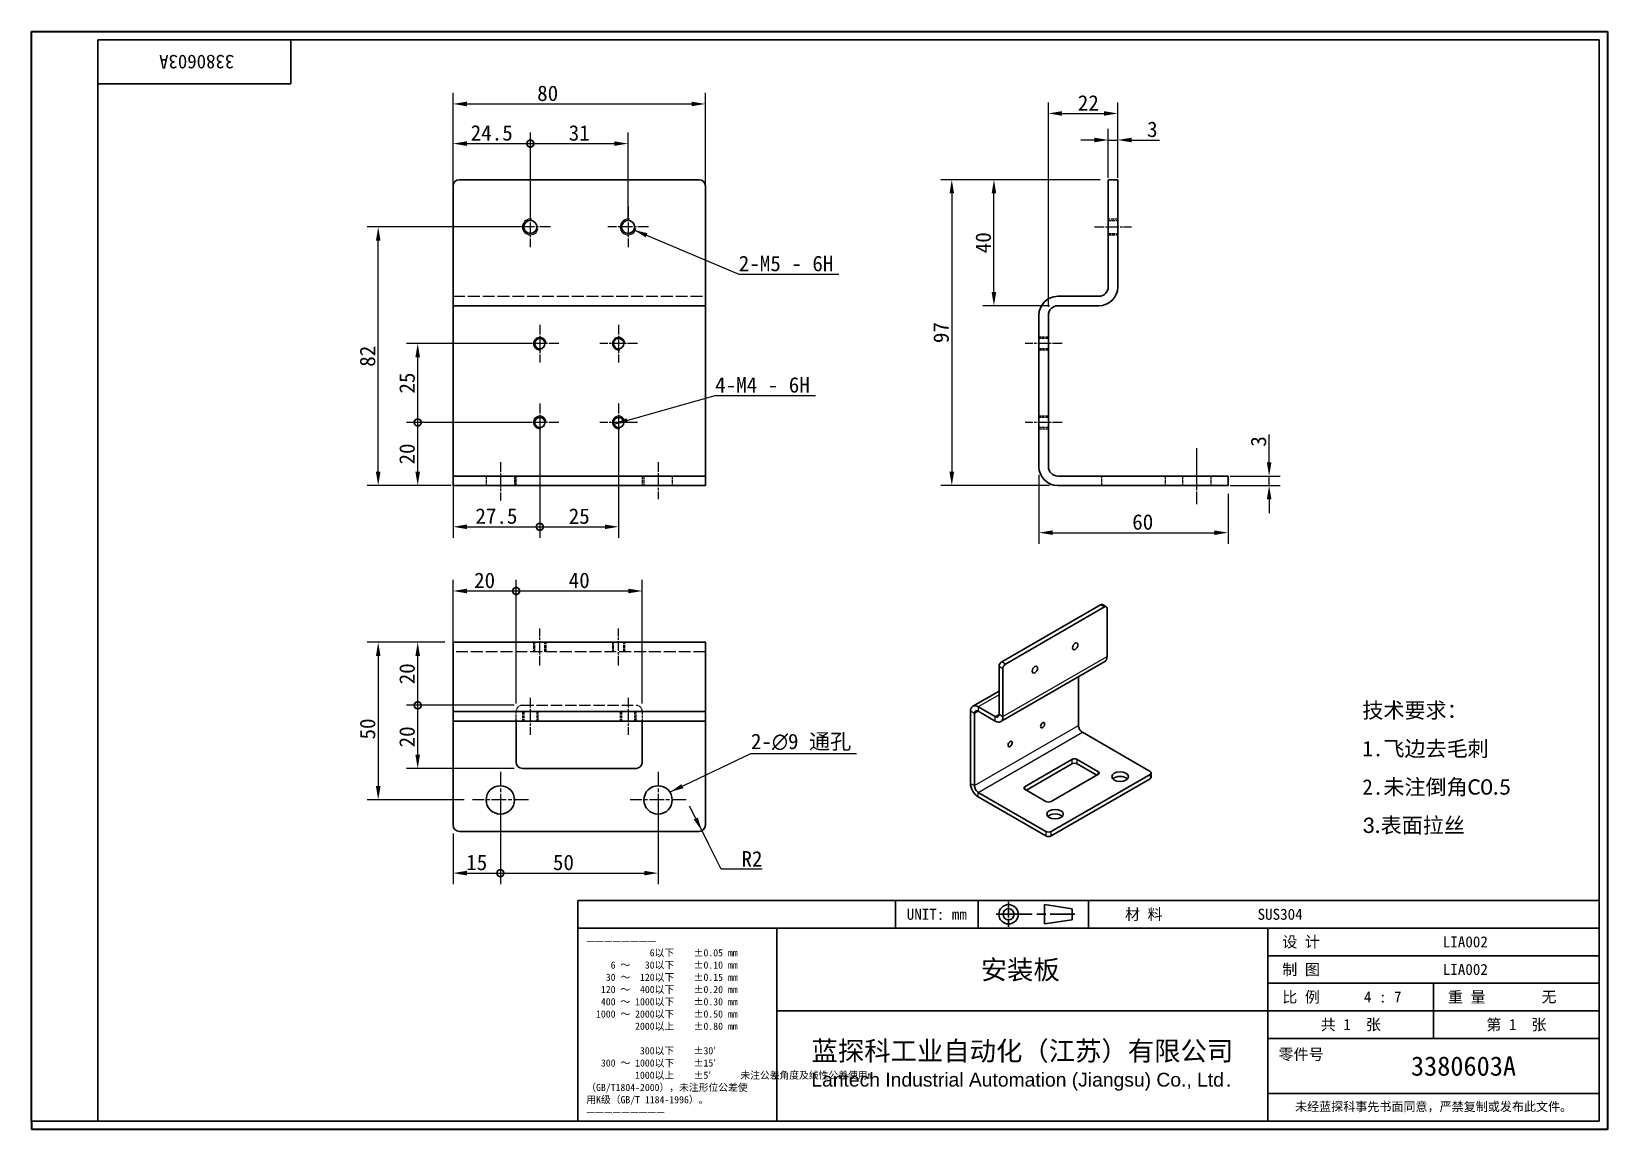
# Model space of a CAD drawing. Header units: millimetres. Extents: x 10 to 510, y 10 to 358.
import ezdxf
from ezdxf.enums import TextEntityAlignment as Align

# ---------------------------------------------------------------- set-up
doc = ezdxf.new("R2010")
doc.units = ezdxf.units.MM
doc.header["$LTSCALE"] = 1.75
doc.linetypes.add('CHAIN', pattern=[0.3543, 0.2362, -0.0295, 0.0591, -0.0295])
doc.linetypes.add('DASHED', pattern=[0.2067, 0.1654, -0.0413])
for name, color, linetype, lineweight in [('1', 7, 'Continuous', 18), ('可见 (ISO)', 7, 'Continuous', 25), ('可见窄的 (ISO)', 7, 'Continuous', 18), ('图框 (ISO)', 7, 'Continuous', 35), ('标题 (ISO)', 7, 'Continuous', 25)]:
    doc.layers.add(name, color=color, linetype=linetype, lineweight=lineweight)
for name, color, linetype, lineweight, true_color in [('中心标记 (ISO)', 1, 'CHAIN', 18, 0xc2ff0000), ('中心线 (ISO)', 1, 'CHAIN', 18, 0xc2ff0000), ('尺寸 (ISO)', 7, 'Continuous', 18, 0xc2008000), ('符号 (ISO)', 7, 'Continuous', 18, 0xc2008000), ('隐藏 (ISO)', 5, 'DASHED', 18, 0xc20000ff)]:
    doc.layers.add(name, color=color, linetype=linetype, lineweight=lineweight, true_color=true_color)
doc.styles.add('文本样式164', font='SimSun.ttf')
doc.styles.add('文本样式165', font='SimSun.ttf')
doc.styles.add('文本样式74', font='SimSun.ttf')
doc.styles.add('最新国标', font='simfang.ttf')
doc.styles.add('注释文本 (ISO)', font='simfang.ttf')
doc.dimstyles.new('默认 (GB)', dxfattribs={"dimscale": 1.75, "dimtxt": 2.8, "dimasz": 2.5, "dimexe": 2, "dimexo": 1.5, "dimgap": 0.5, "dimtad": 1, "dimtoh": 1, "dimdsep": 46, "dimtxsty": '最新国标', "dimcen": 0.09, "dimdle": 10, "dimaunit": 1, "dimadec": 3, "dimazin": 2, "dimtfac": 0.535714, "dimtdec": 3, "dimtmove": 0, "dimatfit": 3, "dimfxl": 1, "dimtolj": 1, "dimlwd": -1, "dimlwe": -1, "dimarcsym": 0})
doc.dimstyles.new('默认 (GB)$7', dxfattribs={"dimscale": 1.75, "dimtxt": 2.8, "dimasz": 2.5, "dimexe": 2, "dimexo": 1.5, "dimgap": 0.5, "dimtad": 1, "dimtoh": 1, "dimdsep": 46, "dimtxsty": '最新国标', "dimcen": 0.09, "dimdle": 10, "dimaunit": 1, "dimadec": 3, "dimazin": 2, "dimtfac": 0.535714, "dimtdec": 3, "dimtmove": 0, "dimatfit": 3, "dimfxl": 1, "dimtolj": 1, "dimlwd": -1, "dimlwe": -1, "dimarcsym": 0})

msp = doc.modelspace()

# ---------------------------------------------------------------- texts
at = {"layer": '符号 (ISO)', "char_height": 4.9}
for s, insert, width, attachment_point, line_spacing_factor, style in [('2-M5 - 6H', (234.7134, 281.7708), 33.340632, 7, 0.49, '最新国标'), ('4-M4 - 6H', (227.2317, 243.2737), 33.340632, 7, 0.49, '最新国标'), ('\\fFangSong|b0|i0;{\\H4.9000;技术要求：\\P}\\fFangSong|b0|i0;{\\H4.9000;1.飞边去毛刺\\P}\\fFangSong|b0|i0;{\\H4.9000;2.未注倒角}\\fCalibri|b0|i0;{\\H4.9000;C0.5\\P}\\fCalibri|b0|i0;{\\H4.9000;3.}\\fFangSong|b0|i0;{\\H4.9000;表面拉丝}', (432.4048, 124.071), 50.568598, 4, 1.488394, '注释文本 (ISO)'), ('2-\\fAIGDT|b0|i0;{\\H4.9000;n}\\fFangSong|b0|i0;{\\H4.9000;9 通孔}', (238.5834, 129.7252), 35.182245, 7, 0.49, '最新国标')]:
    msp.add_mtext(s, dxfattribs=dict(at, insert=insert, width=width, attachment_point=attachment_point, line_spacing_factor=line_spacing_factor, style=style))

# ---------------------------------------------------------------- blocks, each defined once
blk = doc.blocks.new('图框 最新国标')
at = {"layer": '图框 (ISO)'}
for p, q in [((6, 7), (6, 204.5)), ((6, 204.5), (291.5, 204.5)), ((291.5, 204.5), (291.5, 5.5)), ((6, 7), (6, 5.5)), ((6, 7), (6, 5.5)), ((291.5, 5.5), (6, 5.5))]:
    blk.add_line(p, q, dxfattribs=at)
at = {"layer": '图框 (ISO)', "color": 7, "linetype": 'Continuous', "lineweight": 25}
for p, q in [((18, 203), (290, 203)), ((18, 7), (18, 203)), ((18, 203), (290, 203)), ((53, 203), (53, 195)), ((290, 203), (290, 7)), ((290, 203), (290, 7)), ((53, 195), (18, 195)), ((290, 7), (6, 7)), ((290, 7), (18, 7))]:
    blk.add_line(p, q, dxfattribs=at)
at = {"layer": '图框 (ISO)', "style": '文本样式74'}
blk.add_attdef('零件代号_001', (42.72, 200.25), '', height=2.5, rotation=180, dxfattribs=at)
blk = doc.blocks.new('标题栏 最新国标')
at = {"layer": '标题 (ISO)'}
for p, q in [((381.98, -183.84), (196.98, -183.84)), ((196.98, -183.84), (196.98, -223.84)), ((254.48, -183.84), (254.48, -188.84)), ((269.48, -183.84), (269.48, -188.84)), ((281.48, -188.09), (281.48, -184.59)), ((281.48, -184.59), (286.48, -185.34)), ((286.48, -185.34), (286.48, -187.34)), ((289.48, -183.84), (289.48, -188.84)), ((381.98, -223.84), (381.98, -183.84)), ((383.48, -183.84), (383.48, -225.34)), ((286.48, -187.34), (281.48, -188.09)), ((196.98, -188.84), (381.98, -188.84)), ((232.98, -188.84), (232.98, -223.84)), ((321.98, -188.84), (321.98, -223.84)), ((321.98, -193.84), (381.98, -193.84)), ((321.98, -198.84), (381.98, -198.84)), ((351.98, -198.84), (351.98, -208.84)), ((321.98, -203.84), (232.98, -203.84)), ((321.98, -203.84), (381.98, -203.84)), ((321.98, -208.84), (381.98, -208.84)), ((321.98, -218.84), (381.98, -218.84)), ((196.98, -223.84), (381.98, -223.84)), ((383.48, -225.34), (196.98, -225.34))]:
    blk.add_line(p, q, dxfattribs=at)
at = {"layer": '标题 (ISO)', "linetype": 'CHAIN', "ltscale": 5.000333}
blk.add_line((274.98, -184.09), (274.98, -188.59), dxfattribs=at)
at = {"layer": '标题 (ISO)', "linetype": 'CHAIN', "ltscale": 15.834605}
blk.add_line((272.73, -186.34), (286.98, -186.34), dxfattribs=at)
at = {"layer": '标题 (ISO)'}
for radius in [1.75, 1]:
    blk.add_circle((274.98, -186.34), radius, dxfattribs=at)
at = {"layer": '1', "style": '文本样式164'}
for s, p in [('UNIT: mm', (261.98, -186.34)), ('材 料', (299.48, -186.34)), ('设 计', (327.98, -191.34)), ('制 图', (327.98, -196.34)), ('比 例', (327.98, -201.34)), ('重 量', (357.98, -201.34)), ('共 1  张', (336.98, -206.34)), ('第 1  张', (366.98, -206.34))]:
    blk.add_text(s, height=2, dxfattribs=at).set_placement(p, align=Align.MIDDLE_CENTER)
at = {"layer": '标题 (ISO)', "style": '注释文本 (ISO)'}
for s, insert, char_height, attachment_point, line_spacing_factor in [('————————\\P}\\fSimSun|b0|i0;{\\H1.3000;             6以下    ±0.05 mm\\P}\\fSimSun|b0|i0;{\\H1.3000;     6 ～   30以下    ±0.10 mm\\P}\\fSimSun|b0|i0;{\\H1.3000;    30 ～  120以下    ±0.15 mm\\P}\\fSimSun|b0|i0;{\\H1.3000;   120 ～  400以下    ±0.20 mm\\P}\\fSimSun|b0|i0;{\\H1.3000;   400 ～ 1000以下    ±0.30 mm\\P}\\fSimSun|b0|i0;{\\H1.3000;  1000 ～ 2000以下    ±0.50 mm\\P}\\fSimSun|b0|i0;{\\H1.3000;          2000以上    ±0.80 mm\\P}\\fSimSun|b0|i0;{\\H1.3000;\\P}\\fSimSun|b0|i0;{\\H1.3000;           300以下    ±30′\\P}\\fSimSun|b0|i0;{\\H1.3000;   300 ～ 1000以下    ±15′\\P}\\fSimSun|b0|i0;{\\H1.3000;          1000以上    ±5′}\\fSimSun|b0|i0;{\\H1.3000;      未注公差角度及线性公差使用m\\P}\\fSimSun|b0|i0;{\\H1.3000;（GB/T1804-2000），未注形位公差使\\P}\\fSimSun|b0|i0;{\\H1.3000;用K级（GB/T 1184-1996）。\\P}\\fSimSun|b0|i0;{\\H1.3000;—————————', (198.48, -206.63), 1.3, 4, 1.023913), ('{\\fMicrosoft YaHei|b0|i0|c134|p34;\\H1.75x;蓝探科工业自动化（江苏）有限公司\\P\\fArial|b0|i0|c0|p34;\\H0.71429x;Lantech Industrial Automation (Jiangsu) Co., Ltd\\fFangSong|b0|i0|c134|p49;.\\H1.15195x; }', (277.48, -213.84), 2, 5, 0.978695)]:
    blk.add_mtext(s, dxfattribs=dict(at, insert=insert, char_height=char_height, attachment_point=attachment_point, line_spacing_factor=line_spacing_factor))
at = {"layer": '标题 (ISO)', "attachment_point": 5, "style": '注释文本 (ISO)'}
for s, insert, char_height in [('\\fFangSong|b0|i0;零件号', (327.98, -211.84), 2), ('\\fSimSun|b0|i0;{\\H1.6000;未经蓝探科事先书面同意，严禁复制或发布此文件。}', (351.98, -221.34), 1.6)]:
    blk.add_mtext(s, dxfattribs=dict(at, insert=insert, char_height=char_height))
at = {"layer": '标题 (ISO)'}
for tag, p, height, style in [('材料_001', (320.09, -187.33), 2, '注释文本 (ISO)'), ('设计人_001', (353.65, -192.33), 2, '注释文本 (ISO)'), ('库存编号_001', (269.94, -198.13), 3.5, '文本样式165'), ('设计人_001', (353.65, -197.33), 2, '注释文本 (ISO)'), ('视图比例_001', (339.37, -202.33), 2, '注释文本 (ISO)'), ('质量\\P3;_001', (371.53, -202.3), 2, '注释文本 (ISO)'), ('零件代号_001', (347.87, -215.59), 3.5, '文本样式165')]:
    blk.add_attdef(tag, p, '', height=height, dxfattribs=dict(at, style=style))
blk = doc.blocks.new('_DotSmall')
at = {"color": 0, "linetype": 'ByBlock', "const_width": 0.5}
blk.add_lwpolyline([(-0.0625, 0, 1), (0.0625, 0, 1)], format="xyb", close=True, dxfattribs=at)
blk = doc.blocks.new('*D5')
at = {"layer": 'Defpoints', "color": 0}
for p in [(132.93, 233.88), (171.64, 233.88), (146.14, 213.88)]:
    blk.add_point(p, dxfattribs=at)
at = {"layer": '尺寸 (ISO)', "color": 116, "true_color": 0x000000}
for p, q in [((169.01, 233.88), (129.43, 233.88)), ((132.93, 218.25), (132.93, 233.88)), ((143.51, 213.88), (129.43, 213.88))]:
    blk.add_line(p, q, dxfattribs=at)
blk.add_solid([(132.2, 218.25), (133.66, 218.25), (132.93, 213.88)], dxfattribs=at)
at = {"layer": '尺寸 (ISO)', "color": 116, "true_color": 0x000000, "xscale": 4.375, "yscale": 4.375, "zscale": 4.375, "rotation": 90}
blk.add_blockref('_DotSmall', (132.93, 233.88), dxfattribs=at)
at = {"layer": '尺寸 (ISO)', "insert": (129.58, 223.88), "char_height": 4.9, "attachment_point": 5, "rotation": 90, "style": '最新国标'}
blk.add_mtext('\\A1;20', dxfattribs=at)
blk = doc.blocks.new('*D7')
at = {"layer": 'Defpoints', "color": 0}
for p in [(132.93, 258.88), (171.64, 258.88), (171.64, 233.88)]:
    blk.add_point(p, dxfattribs=at)
at = {"layer": '尺寸 (ISO)', "color": 116, "true_color": 0x000000}
for p, q in [((169.01, 258.88), (129.43, 258.88)), ((132.93, 233.88), (132.93, 254.5)), ((169.01, 233.88), (129.43, 233.88))]:
    blk.add_line(p, q, dxfattribs=at)
blk.add_solid([(132.2, 254.5), (133.66, 254.5), (132.93, 258.88)], dxfattribs=at)
at = {"layer": '尺寸 (ISO)', "color": 116, "true_color": 0x000000, "xscale": 4.375, "yscale": 4.375, "zscale": 4.375, "rotation": 270}
blk.add_blockref('_DotSmall', (132.93, 233.88), dxfattribs=at)
at = {"layer": '尺寸 (ISO)', "insert": (129.58, 246.38), "char_height": 4.9, "attachment_point": 5, "rotation": 90, "style": '最新国标'}
blk.add_mtext('\\A1;25', dxfattribs=at)
blk = doc.blocks.new('*D8')
at = {"layer": 'Defpoints', "color": 0}
for p in [(171.64, 233.88), (144.14, 219.88), (171.64, 200.78)]:
    blk.add_point(p, dxfattribs=at)
at = {"layer": '尺寸 (ISO)', "color": 116, "true_color": 0x000000}
for p, q in [((171.64, 231.25), (171.64, 197.28)), ((144.14, 217.25), (144.14, 197.28)), ((148.51, 200.78), (171.64, 200.78))]:
    blk.add_line(p, q, dxfattribs=at)
blk.add_solid([(148.51, 201.51), (148.51, 200.05), (144.14, 200.78)], dxfattribs=at)
at = {"layer": '尺寸 (ISO)', "color": 116, "true_color": 0x000000, "xscale": 4.375, "yscale": 4.375, "zscale": 4.375}
blk.add_blockref('_DotSmall', (171.64, 200.78), dxfattribs=at)
at = {"layer": '尺寸 (ISO)', "insert": (157.89, 204.15), "char_height": 4.9, "attachment_point": 5, "style": '最新国标'}
blk.add_mtext('\\A1;27.5', dxfattribs=at)
blk = doc.blocks.new('*D9')
at = {"layer": 'Defpoints', "color": 0}
for p in [(171.64, 233.88), (196.64, 233.88), (196.64, 200.78)]:
    blk.add_point(p, dxfattribs=at)
at = {"layer": '尺寸 (ISO)', "color": 116, "true_color": 0x000000}
for p, q in [((171.64, 231.25), (171.64, 197.28)), ((196.64, 231.25), (196.64, 197.28)), ((171.64, 200.78), (192.26, 200.78))]:
    blk.add_line(p, q, dxfattribs=at)
blk.add_solid([(192.26, 201.51), (192.26, 200.05), (196.64, 200.78)], dxfattribs=at)
at = {"layer": '尺寸 (ISO)', "color": 116, "true_color": 0x000000, "xscale": 4.375, "yscale": 4.375, "zscale": 4.375, "rotation": 180}
blk.add_blockref('_DotSmall', (171.64, 200.78), dxfattribs=at)
at = {"layer": '尺寸 (ISO)', "insert": (184.14, 204.13), "char_height": 4.9, "attachment_point": 5, "style": '最新国标'}
blk.add_mtext('\\A1;25', dxfattribs=at)
blk = doc.blocks.new('*D10')
at = {"layer": 'Defpoints', "color": 0}
for p in [(168.64, 322.32), (144.14, 308.88), (168.64, 295.88)]:
    blk.add_point(p, dxfattribs=at)
at = {"layer": '尺寸 (ISO)', "color": 116, "true_color": 0x000000}
for p, q in [((144.14, 311.5), (144.14, 325.82)), ((168.64, 298.5), (168.64, 325.82)), ((148.51, 322.32), (168.64, 322.32))]:
    blk.add_line(p, q, dxfattribs=at)
blk.add_solid([(148.51, 323.05), (148.51, 321.59), (144.14, 322.32)], dxfattribs=at)
at = {"layer": '尺寸 (ISO)', "color": 116, "true_color": 0x000000, "xscale": 4.375, "yscale": 4.375, "zscale": 4.375}
blk.add_blockref('_DotSmall', (168.64, 322.32), dxfattribs=at)
at = {"layer": '尺寸 (ISO)', "insert": (156.39, 325.69), "char_height": 4.9, "attachment_point": 5, "style": '最新国标'}
blk.add_mtext('\\A1;24.5', dxfattribs=at)
blk = doc.blocks.new('*D11')
at = {"layer": 'Defpoints', "color": 0}
for p in [(199.64, 322.32), (168.64, 295.88), (199.64, 295.88)]:
    blk.add_point(p, dxfattribs=at)
at = {"layer": '尺寸 (ISO)', "color": 116, "true_color": 0x000000}
for p, q in [((168.64, 298.5), (168.64, 325.82)), ((199.64, 298.5), (199.64, 325.82)), ((168.64, 322.32), (195.26, 322.32))]:
    blk.add_line(p, q, dxfattribs=at)
blk.add_solid([(195.26, 323.05), (195.26, 321.59), (199.64, 322.32)], dxfattribs=at)
at = {"layer": '尺寸 (ISO)', "color": 116, "true_color": 0x000000, "xscale": 4.375, "yscale": 4.375, "zscale": 4.375, "rotation": 180}
blk.add_blockref('_DotSmall', (168.64, 322.32), dxfattribs=at)
at = {"layer": '尺寸 (ISO)', "insert": (184.14, 325.67), "char_height": 4.9, "attachment_point": 5, "style": '最新国标'}
blk.add_mtext('\\A1;31', dxfattribs=at)
blk = doc.blocks.new('*D12')
at = {"layer": 'Defpoints', "color": 0}
for p in [(120.41, 295.88), (168.64, 295.88), (146.14, 213.88)]:
    blk.add_point(p, dxfattribs=at)
at = {"layer": '尺寸 (ISO)', "color": 116, "true_color": 0x000000}
for p, q in [((166.01, 295.88), (116.91, 295.88)), ((120.41, 218.25), (120.41, 291.5)), ((143.51, 213.88), (116.91, 213.88))]:
    blk.add_line(p, q, dxfattribs=at)
for points in [[(119.68, 291.5), (121.14, 291.5), (120.41, 295.88)], [(119.68, 218.25), (121.14, 218.25), (120.41, 213.88)]]:
    blk.add_solid(points, dxfattribs=at)
at = {"layer": '尺寸 (ISO)', "insert": (117.06, 254.88), "char_height": 4.9, "attachment_point": 5, "rotation": 90, "style": '最新国标'}
blk.add_mtext('\\A1;82', dxfattribs=at)
blk = doc.blocks.new('*D13')
at = {"layer": 'Defpoints', "color": 0}
for p in [(315.61, 310.88), (351.86, 310.88), (335.86, 270.88)]:
    blk.add_point(p, dxfattribs=at)
at = {"layer": '尺寸 (ISO)', "color": 116, "true_color": 0x000000}
for p, q in [((349.24, 310.88), (312.11, 310.88)), ((315.61, 275.25), (315.61, 306.5)), ((333.24, 270.88), (312.11, 270.88))]:
    blk.add_line(p, q, dxfattribs=at)
for points in [[(314.88, 306.5), (316.34, 306.5), (315.61, 310.88)], [(314.88, 275.25), (316.34, 275.25), (315.61, 270.88)]]:
    blk.add_solid(points, dxfattribs=at)
at = {"layer": '尺寸 (ISO)', "insert": (312.25, 290.88), "char_height": 4.9, "attachment_point": 5, "rotation": 90, "style": '最新国标'}
blk.add_mtext('\\A1;40', dxfattribs=at)
blk = doc.blocks.new('*D14')
at = {"layer": 'Defpoints', "color": 0}
for p in [(354.86, 331.89), (354.86, 308.88), (332.86, 267.88)]:
    blk.add_point(p, dxfattribs=at)
at = {"layer": '尺寸 (ISO)', "color": 116, "true_color": 0x000000}
for p, q in [((332.86, 270.5), (332.86, 335.39)), ((354.86, 311.5), (354.86, 335.39)), ((337.24, 331.89), (350.49, 331.89))]:
    blk.add_line(p, q, dxfattribs=at)
for points in [[(337.24, 332.62), (337.24, 331.16), (332.86, 331.89)], [(350.49, 332.62), (350.49, 331.16), (354.86, 331.89)]]:
    blk.add_solid(points, dxfattribs=at)
at = {"layer": '尺寸 (ISO)', "insert": (345.54, 335.22), "char_height": 4.9, "attachment_point": 5, "style": '最新国标'}
blk.add_mtext('\\A1;22', dxfattribs=at)
blk = doc.blocks.new('*D15')
at = {"layer": 'Defpoints', "color": 0}
for p in [(354.86, 323.46), (351.86, 308.88), (354.86, 308.88)]:
    blk.add_point(p, dxfattribs=at)
at = {"layer": '尺寸 (ISO)', "color": 116, "true_color": 0x000000}
for p, q in [((351.86, 311.5), (351.86, 326.96)), ((354.86, 311.5), (354.86, 326.96)), ((347.49, 323.46), (343.11, 323.46)), ((351.86, 323.46), (354.86, 323.46)), ((359.24, 323.46), (368.08, 323.46))]:
    blk.add_line(p, q, dxfattribs=at)
for points in [[(347.49, 324.19), (347.49, 322.73), (351.86, 323.46)], [(359.24, 324.19), (359.24, 322.73), (354.86, 323.46)]]:
    blk.add_solid(points, dxfattribs=at)
at = {"layer": '尺寸 (ISO)', "insert": (365.84, 326.82), "char_height": 4.9, "attachment_point": 5, "style": '最新国标'}
blk.add_mtext('\\A1;3', dxfattribs=at)
blk = doc.blocks.new('*D16')
at = {"layer": 'Defpoints', "color": 0}
for p in [(351.86, 310.88), (302.25, 213.88), (335.86, 213.88)]:
    blk.add_point(p, dxfattribs=at)
at = {"layer": '尺寸 (ISO)', "color": 116, "true_color": 0x000000}
for p, q in [((349.24, 310.88), (298.75, 310.88)), ((302.25, 306.5), (302.25, 218.25)), ((333.24, 213.88), (298.75, 213.88))]:
    blk.add_line(p, q, dxfattribs=at)
for points in [[(301.52, 306.5), (302.98, 306.5), (302.25, 310.88)], [(301.52, 218.25), (302.98, 218.25), (302.25, 213.88)]]:
    blk.add_solid(points, dxfattribs=at)
at = {"layer": '尺寸 (ISO)', "insert": (298.9, 262.38), "char_height": 4.9, "attachment_point": 5, "rotation": 90, "style": '最新国标'}
blk.add_mtext('\\A1;97', dxfattribs=at)
blk = doc.blocks.new('*D17')
at = {"layer": 'Defpoints', "color": 0}
for p in [(329.86, 219.88), (389.86, 213.88), (389.86, 198.92)]:
    blk.add_point(p, dxfattribs=at)
at = {"layer": '尺寸 (ISO)', "color": 116, "true_color": 0x000000}
for p, q in [((329.86, 217.25), (329.86, 195.42)), ((389.86, 211.25), (389.86, 195.42)), ((334.24, 198.92), (385.49, 198.92))]:
    blk.add_line(p, q, dxfattribs=at)
for points in [[(334.24, 199.65), (334.24, 198.19), (329.86, 198.92)], [(385.49, 199.65), (385.49, 198.19), (389.86, 198.92)]]:
    blk.add_solid(points, dxfattribs=at)
at = {"layer": '尺寸 (ISO)', "insert": (362.79, 202.28), "char_height": 4.9, "attachment_point": 5, "style": '最新国标'}
blk.add_mtext('\\A1;60', dxfattribs=at)
blk = doc.blocks.new('*D18')
at = {"layer": 'Defpoints', "color": 0}
for p in [(387.86, 216.88), (387.86, 213.88), (402.86, 213.88)]:
    blk.add_point(p, dxfattribs=at)
at = {"layer": '尺寸 (ISO)', "color": 116, "true_color": 0x000000}
for p, q in [((402.86, 221.25), (402.86, 230.1)), ((390.49, 216.88), (406.36, 216.88)), ((402.86, 213.88), (402.86, 216.88)), ((390.49, 213.88), (406.36, 213.88)), ((402.86, 209.5), (402.86, 205.13))]:
    blk.add_line(p, q, dxfattribs=at)
for points in [[(402.13, 221.25), (403.59, 221.25), (402.86, 216.88)], [(402.13, 209.5), (403.59, 209.5), (402.86, 213.88)]]:
    blk.add_solid(points, dxfattribs=at)
at = {"layer": '尺寸 (ISO)', "insert": (399.51, 227.86), "char_height": 4.9, "attachment_point": 5, "rotation": 90, "style": '最新国标'}
blk.add_mtext('\\A1;3', dxfattribs=at)
blk = doc.blocks.new('*D19')
at = {"layer": 'Defpoints', "color": 0}
for p in [(159.14, 114.16), (144.14, 106.16), (159.14, 90.94)]:
    blk.add_point(p, dxfattribs=at)
at = {"layer": '尺寸 (ISO)', "color": 116, "true_color": 0x000000}
for p, q in [((159.14, 111.53), (159.14, 87.44)), ((144.14, 103.53), (144.14, 87.44)), ((148.51, 90.94), (159.14, 90.94))]:
    blk.add_line(p, q, dxfattribs=at)
blk.add_solid([(148.51, 91.67), (148.51, 90.21), (144.14, 90.94)], dxfattribs=at)
at = {"layer": '尺寸 (ISO)', "color": 116, "true_color": 0x000000, "xscale": 4.375, "yscale": 4.375, "zscale": 4.375}
blk.add_blockref('_DotSmall', (159.14, 90.94), dxfattribs=at)
at = {"layer": '尺寸 (ISO)', "insert": (151.64, 94.3), "char_height": 4.9, "attachment_point": 5, "style": '最新国标'}
blk.add_mtext('\\A1;15', dxfattribs=at)
blk = doc.blocks.new('*D20')
at = {"layer": 'Defpoints', "color": 0}
for p in [(159.14, 114.16), (209.14, 114.16), (209.14, 90.94)]:
    blk.add_point(p, dxfattribs=at)
at = {"layer": '尺寸 (ISO)', "color": 116, "true_color": 0x000000}
for p, q in [((159.14, 111.53), (159.14, 87.44)), ((209.14, 111.53), (209.14, 87.44)), ((159.14, 90.94), (204.76, 90.94))]:
    blk.add_line(p, q, dxfattribs=at)
blk.add_solid([(204.76, 91.67), (204.76, 90.21), (209.14, 90.94)], dxfattribs=at)
at = {"layer": '尺寸 (ISO)', "color": 116, "true_color": 0x000000, "xscale": 4.375, "yscale": 4.375, "zscale": 4.375, "rotation": 180}
blk.add_blockref('_DotSmall', (159.14, 90.94), dxfattribs=at)
at = {"layer": '尺寸 (ISO)', "insert": (179.14, 94.3), "char_height": 4.9, "attachment_point": 5, "style": '最新国标'}
blk.add_mtext('\\A1;50', dxfattribs=at)
blk = doc.blocks.new('*D21')
at = {"layer": 'Defpoints', "color": 0}
for p in [(164.14, 180.42), (144.14, 158.16), (164.14, 142.16)]:
    blk.add_point(p, dxfattribs=at)
at = {"layer": '尺寸 (ISO)', "color": 116, "true_color": 0x000000}
for p, q in [((144.14, 160.78), (144.14, 183.92)), ((148.51, 180.42), (164.14, 180.42)), ((164.14, 144.78), (164.14, 183.92))]:
    blk.add_line(p, q, dxfattribs=at)
blk.add_solid([(148.51, 181.15), (148.51, 179.69), (144.14, 180.42)], dxfattribs=at)
at = {"layer": '尺寸 (ISO)', "color": 116, "true_color": 0x000000, "xscale": 4.375, "yscale": 4.375, "zscale": 4.375}
blk.add_blockref('_DotSmall', (164.14, 180.42), dxfattribs=at)
at = {"layer": '尺寸 (ISO)', "insert": (154.14, 183.77), "char_height": 4.9, "attachment_point": 5, "style": '最新国标'}
blk.add_mtext('\\A1;20', dxfattribs=at)
blk = doc.blocks.new('*D22')
at = {"layer": 'Defpoints', "color": 0}
for p in [(204.14, 180.42), (164.14, 142.16), (204.14, 142.16)]:
    blk.add_point(p, dxfattribs=at)
at = {"layer": '尺寸 (ISO)', "color": 116, "true_color": 0x000000}
for p, q in [((164.14, 144.78), (164.14, 183.92)), ((164.14, 180.42), (199.76, 180.42)), ((204.14, 144.78), (204.14, 183.92))]:
    blk.add_line(p, q, dxfattribs=at)
blk.add_solid([(199.76, 181.15), (199.76, 179.69), (204.14, 180.42)], dxfattribs=at)
at = {"layer": '尺寸 (ISO)', "color": 116, "true_color": 0x000000, "xscale": 4.375, "yscale": 4.375, "zscale": 4.375, "rotation": 180}
blk.add_blockref('_DotSmall', (164.14, 180.42), dxfattribs=at)
at = {"layer": '尺寸 (ISO)', "insert": (184.14, 183.77), "char_height": 4.9, "attachment_point": 5, "style": '最新国标'}
blk.add_mtext('\\A1;40', dxfattribs=at)
blk = doc.blocks.new('*D23')
at = {"layer": 'Defpoints', "color": 0}
for p in [(132.93, 144.16), (166.14, 144.16), (166.14, 124.16)]:
    blk.add_point(p, dxfattribs=at)
at = {"layer": '尺寸 (ISO)', "color": 116, "true_color": 0x000000}
for p, q in [((163.51, 144.16), (129.43, 144.16)), ((132.93, 128.53), (132.93, 144.16)), ((163.51, 124.16), (129.43, 124.16))]:
    blk.add_line(p, q, dxfattribs=at)
blk.add_solid([(132.2, 128.53), (133.66, 128.53), (132.93, 124.16)], dxfattribs=at)
at = {"layer": '尺寸 (ISO)', "color": 116, "true_color": 0x000000, "xscale": 4.375, "yscale": 4.375, "zscale": 4.375, "rotation": 90}
blk.add_blockref('_DotSmall', (132.93, 144.16), dxfattribs=at)
at = {"layer": '尺寸 (ISO)', "insert": (129.58, 134.16), "char_height": 4.9, "attachment_point": 5, "rotation": 90, "style": '最新国标'}
blk.add_mtext('\\A1;20', dxfattribs=at)
blk = doc.blocks.new('*D24')
at = {"layer": 'Defpoints', "color": 0}
for p in [(132.93, 164.16), (144.14, 164.16), (166.14, 144.16)]:
    blk.add_point(p, dxfattribs=at)
at = {"layer": '尺寸 (ISO)', "color": 116, "true_color": 0x000000}
for p, q in [((141.51, 164.16), (129.43, 164.16)), ((132.93, 144.16), (132.93, 159.78)), ((163.51, 144.16), (129.43, 144.16))]:
    blk.add_line(p, q, dxfattribs=at)
blk.add_solid([(132.2, 159.78), (133.66, 159.78), (132.93, 164.16)], dxfattribs=at)
at = {"layer": '尺寸 (ISO)', "color": 116, "true_color": 0x000000, "xscale": 4.375, "yscale": 4.375, "zscale": 4.375, "rotation": 270}
blk.add_blockref('_DotSmall', (132.93, 144.16), dxfattribs=at)
at = {"layer": '尺寸 (ISO)', "insert": (129.58, 154.16), "char_height": 4.9, "attachment_point": 5, "rotation": 90, "style": '最新国标'}
blk.add_mtext('\\A1;20', dxfattribs=at)
blk = doc.blocks.new('*D25')
at = {"layer": 'Defpoints', "color": 0}
for p in [(144.14, 164.16), (120.41, 114.16), (150.26, 114.16)]:
    blk.add_point(p, dxfattribs=at)
at = {"layer": '尺寸 (ISO)', "color": 116, "true_color": 0x000000}
for p, q in [((141.51, 164.16), (116.91, 164.16)), ((120.41, 159.78), (120.41, 118.53)), ((147.64, 114.16), (116.91, 114.16))]:
    blk.add_line(p, q, dxfattribs=at)
for points in [[(119.68, 159.78), (121.14, 159.78), (120.41, 164.16)], [(119.68, 118.53), (121.14, 118.53), (120.41, 114.16)]]:
    blk.add_solid(points, dxfattribs=at)
at = {"layer": '尺寸 (ISO)', "insert": (117.06, 136.66), "char_height": 4.9, "attachment_point": 5, "rotation": 90, "style": '最新国标'}
blk.add_mtext('\\A1;50', dxfattribs=at)
blk = doc.blocks.new('*D26')
at = {"layer": 'Defpoints', "color": 0}
for p in [(224.14, 334.9), (144.14, 267.88), (224.14, 267.88)]:
    blk.add_point(p, dxfattribs=at)
at = {"layer": '尺寸 (ISO)', "color": 116, "true_color": 0x000000}
for p, q in [((144.14, 270.5), (144.14, 338.4)), ((148.51, 334.9), (219.76, 334.9)), ((224.14, 270.5), (224.14, 338.4))]:
    blk.add_line(p, q, dxfattribs=at)
for points in [[(148.51, 335.63), (148.51, 334.17), (144.14, 334.9)], [(219.76, 335.63), (219.76, 334.17), (224.14, 334.9)]]:
    blk.add_solid(points, dxfattribs=at)
at = {"layer": '尺寸 (ISO)', "insert": (174.14, 338.25), "char_height": 4.9, "attachment_point": 5, "style": '最新国标'}
blk.add_mtext('\\A1;80', dxfattribs=at)
blk = doc.blocks.new('*D27')
at = {"layer": 'Defpoints', "color": 0}
for p in [(222.14, 106.16), (223.03, 104.37)]:
    blk.add_point(p, dxfattribs=at)
at = {"layer": '尺寸 (ISO)', "color": 116, "true_color": 0x000000}
for p, q in [((221.08, 108.29), (219.13, 112.2)), ((222.14, 106.16), (223.03, 104.37)), ((223.03, 104.37), (224.98, 100.45)), ((229.11, 92.15), (224.98, 100.45)), ((242.15, 92.15), (229.11, 92.15))]:
    blk.add_line(p, q, dxfattribs=at)
blk.add_solid([(221.73, 108.61), (220.43, 107.96), (223.03, 104.37)], dxfattribs=at)
at = {"layer": '尺寸 (ISO)', "insert": (238.9, 95.47), "char_height": 4.9, "attachment_point": 5, "style": '最新国标'}
blk.add_mtext('\\A1;R2', dxfattribs=at)

# ---------------------------------------------------------------- dimensions: what is measured, and where the dimension line sits
at = {"layer": '尺寸 (ISO)', "color": 116, "true_color": 0x00803f}
for base, p1, p2, override, picture, middle in [((224.1379, 334.8968), (144.1379, 267.8795), (224.1379, 267.8795), {"dimgap": 0.5, "dimtoh": 0, "dimdec": 2, "dimtol": 0, "dimlim": 0, "dimtp": 0, "dimtm": 0, "dimtdec": 3, "dimtofl": 0, "dimatfit": 1}, '*D26', (174.1379, 334.8968)), ((354.8607, 331.8932), (332.8607, 267.8795), (354.8607, 308.8795), {"dimgap": 0.5, "dimtoh": 0, "dimdec": 2, "dimtol": 0, "dimlim": 0, "dimtp": 0, "dimtm": 0, "dimtdec": 3, "dimtofl": 0, "dimatfit": 1}, '*D14', (345.5449, 331.8932)), ((354.8607, 323.464), (351.8607, 308.8795), (354.8607, 308.8795), {"dimgap": 0.5, "dimtoh": 0, "dimdec": 2, "dimtol": 0, "dimlim": 0, "dimtp": 0, "dimtm": 0, "dimtdec": 3, "dimtofl": 1, "dimatfit": 1}, '*D15', (365.8437, 323.464))]:
    dim = msp.add_linear_dim(base=base, p1=p1, p2=p2, dimstyle='默认 (GB)', override=override, dxfattribs=at)
    dim.commit()
    dim.dimension.update_dxf_attribs({"geometry": picture, "text_midpoint": middle, "dimtype": 160})
for base, p1, p2, angle, override, picture, middle in [((168.6379, 322.3213), (144.1379, 308.8795), (168.6379, 295.8795), 180, {"dimgap": 0.5, "dimtoh": 0, "dimdec": 2, "dimblk2": 'DotSmall', "dimsah": 1, "dimdle": 0, "dimtol": 0, "dimlim": 0, "dimtp": 0, "dimtm": 0, "dimtdec": 3, "dimtofl": 0, "dimatfit": 1}, '*D10', (156.3879, 322.3213)), ((199.6379, 322.3213), (168.6379, 295.8795), (199.6379, 295.8795), 180, {"dimgap": 0.5, "dimtoh": 0, "dimdec": 2, "dimblk1": 'DotSmall', "dimsah": 1, "dimdle": 0, "dimtol": 0, "dimlim": 0, "dimtp": 0, "dimtm": 0, "dimtdec": 3, "dimtofl": 0, "dimatfit": 1}, '*D11', (184.1379, 322.3213)), ((302.2496, 213.8795), (351.8607, 310.8795), (335.8607, 213.8795), 270, {"dimgap": 0.5, "dimtoh": 0, "dimdec": 2, "dimtol": 0, "dimlim": 0, "dimtp": 0, "dimtm": 0, "dimtdec": 3, "dimtofl": 0, "dimatfit": 1}, '*D16', (302.2496, 262.3795)), ((315.607, 310.8795), (335.8607, 270.8795), (351.8607, 310.8795), 90, {"dimgap": 0.5, "dimtoh": 0, "dimdec": 2, "dimtol": 0, "dimlim": 0, "dimtp": 0, "dimtm": 0, "dimtdec": 3, "dimtofl": 0, "dimatfit": 1}, '*D13', (315.607, 290.8795)), ((120.414, 295.8795), (146.1379, 213.8795), (168.6379, 295.8795), 270, {"dimgap": 0.5, "dimtoh": 0, "dimdec": 2, "dimtol": 0, "dimlim": 0, "dimtp": 0, "dimtm": 0, "dimtdec": 3, "dimtofl": 0, "dimatfit": 1}, '*D12', (120.414, 254.8795)), ((132.9293, 258.8795), (171.6379, 233.8795), (171.6379, 258.8795), 90, {"dimgap": 0.5, "dimtoh": 0, "dimdec": 2, "dimblk1": 'DotSmall', "dimsah": 1, "dimdle": 0, "dimtol": 0, "dimlim": 0, "dimtp": 0, "dimtm": 0, "dimtdec": 3, "dimtofl": 0, "dimatfit": 1}, '*D7', (132.9293, 246.3795)), ((132.9293, 233.8795), (146.1379, 213.8795), (171.6379, 233.8795), 90, {"dimgap": 0.5, "dimtoh": 0, "dimdec": 2, "dimblk2": 'DotSmall', "dimsah": 1, "dimdle": 0, "dimtol": 0, "dimlim": 0, "dimtp": 0, "dimtm": 0, "dimtdec": 3, "dimtofl": 0, "dimatfit": 1}, '*D5', (132.9293, 223.8795)), ((171.6379, 200.7788), (144.1379, 219.8795), (171.6379, 233.8795), 180, {"dimgap": 0.5, "dimtoh": 0, "dimdec": 2, "dimblk2": 'DotSmall', "dimsah": 1, "dimdle": 0, "dimtol": 0, "dimlim": 0, "dimtp": 0, "dimtm": 0, "dimtdec": 3, "dimtofl": 0, "dimatfit": 1}, '*D8', (157.8879, 200.7788)), ((196.6379, 200.7788), (171.6379, 233.8795), (196.6379, 233.8795), 180, {"dimgap": 0.5, "dimtoh": 0, "dimdec": 2, "dimblk1": 'DotSmall', "dimsah": 1, "dimdle": 0, "dimtol": 0, "dimlim": 0, "dimtp": 0, "dimtm": 0, "dimtdec": 3, "dimtofl": 0, "dimatfit": 1}, '*D9', (184.1379, 200.7788)), ((402.8607, 213.8795), (387.8607, 216.8795), (387.8607, 213.8795), 90, {"dimgap": 0.5, "dimtoh": 0, "dimdec": 2, "dimtol": 0, "dimlim": 0, "dimtp": 0, "dimtm": 0, "dimtdec": 3, "dimtofl": 1, "dimatfit": 1}, '*D18', (402.8607, 227.8625)), ((389.8607, 198.9228), (329.8607, 219.8795), (389.8607, 213.8795), 180, {"dimgap": 0.5, "dimtoh": 0, "dimdec": 2, "dimtol": 0, "dimlim": 0, "dimtp": 0, "dimtm": 0, "dimtdec": 3, "dimtofl": 0, "dimatfit": 1}, '*D17', (362.7864, 198.9228)), ((164.1379, 180.4165), (144.1379, 158.1595), (164.1379, 142.1595), 180, {"dimgap": 0.5, "dimtoh": 0, "dimdec": 2, "dimblk2": 'DotSmall', "dimsah": 1, "dimdle": 0, "dimtol": 0, "dimlim": 0, "dimtp": 0, "dimtm": 0, "dimtdec": 3, "dimtofl": 0, "dimatfit": 1}, '*D21', (154.1379, 180.4165)), ((204.1379, 180.4165), (164.1379, 142.1595), (204.1379, 142.1595), 180, {"dimgap": 0.5, "dimtoh": 0, "dimdec": 2, "dimblk1": 'DotSmall', "dimsah": 1, "dimdle": 0, "dimtol": 0, "dimlim": 0, "dimtp": 0, "dimtm": 0, "dimtdec": 3, "dimtofl": 0, "dimatfit": 1}, '*D22', (184.1379, 180.4165)), ((120.414, 114.1595), (144.1379, 164.1595), (150.2629, 114.1595), 270, {"dimgap": 0.5, "dimtoh": 0, "dimdec": 2, "dimtol": 0, "dimlim": 0, "dimtp": 0, "dimtm": 0, "dimtdec": 3, "dimtofl": 0, "dimatfit": 1}, '*D25', (120.414, 136.6595)), ((132.9293, 164.1595), (166.1379, 144.1595), (144.1379, 164.1595), 90, {"dimgap": 0.5, "dimtoh": 0, "dimdec": 2, "dimblk1": 'DotSmall', "dimsah": 1, "dimdle": 0, "dimtol": 0, "dimlim": 0, "dimtp": 0, "dimtm": 0, "dimtdec": 3, "dimtofl": 0, "dimatfit": 1}, '*D24', (132.9293, 154.1595)), ((132.9293, 144.1595), (166.1379, 124.1595), (166.1379, 144.1595), 90, {"dimgap": 0.5, "dimtoh": 0, "dimdec": 2, "dimblk2": 'DotSmall', "dimsah": 1, "dimdle": 0, "dimtol": 0, "dimlim": 0, "dimtp": 0, "dimtm": 0, "dimtdec": 3, "dimtofl": 0, "dimatfit": 1}, '*D23', (132.9293, 134.1595)), ((159.1379, 90.9426), (144.1379, 106.1595), (159.1379, 114.1595), 180, {"dimgap": 0.5, "dimtoh": 0, "dimdec": 2, "dimblk2": 'DotSmall', "dimsah": 1, "dimdle": 0, "dimtol": 0, "dimlim": 0, "dimtp": 0, "dimtm": 0, "dimtdec": 3, "dimtofl": 0, "dimatfit": 1}, '*D19', (151.6379, 90.9426)), ((209.1379, 90.9426), (159.1379, 114.1595), (209.1379, 114.1595), 180, {"dimgap": 0.5, "dimtoh": 0, "dimdec": 2, "dimblk1": 'DotSmall', "dimsah": 1, "dimdle": 0, "dimtol": 0, "dimlim": 0, "dimtp": 0, "dimtm": 0, "dimtdec": 3, "dimtofl": 0, "dimatfit": 1}, '*D20', (179.1379, 90.9426))]:
    dim = msp.add_linear_dim(base=base, p1=p1, p2=p2, angle=angle, dimstyle='默认 (GB)', override=override, dxfattribs=at)
    dim.commit()
    dim.dimension.update_dxf_attribs({"geometry": picture, "text_midpoint": middle, "dimtype": 160})
dim = msp.add_radius_dim(center=(222.1379, 106.1595), mpoint=(223.0289, 104.369), dimstyle='默认 (GB)', override={"dimgap": 0.5, "dimtih": 1, "dimdec": 2, "dimlfac": 1, "dimcen": 0, "dimtol": 0, "dimlim": 0, "dimtp": 0, "dimtm": 0, "dimtdec": 3}, dxfattribs=at)
dim.commit()
dim.dimension.update_dxf_attribs({"geometry": '*D27', "text_midpoint": (238.9031, 92.1485), "dimtype": 164})

# ---------------------------------------------------------------- linework, layer by layer
at = {"layer": '中心标记 (ISO)', "ltscale": 8.180926}
for p, q in [((168.6379, 302.3215), (168.6379, 289.4375)), ((199.6379, 302.3215), (199.6379, 289.4375)), ((175.0799, 295.8795), (162.1959, 295.8795)), ((206.0799, 295.8795), (193.1959, 295.8795))]:
    msp.add_line(p, q, dxfattribs=at)
at = {"layer": '中心标记 (ISO)', "ltscale": 7.614528}
for p, q in [((171.6379, 264.8755), (171.6379, 252.8835)), ((196.6379, 264.8755), (196.6379, 252.8835)), ((177.6339, 258.8795), (165.6419, 258.8795)), ((202.6339, 258.8795), (190.6419, 258.8795)), ((171.6379, 239.8755), (171.6379, 227.8835)), ((196.6379, 239.8755), (196.6379, 227.8835)), ((177.6339, 233.8795), (165.6419, 233.8795)), ((202.6339, 233.8795), (190.6419, 233.8795))]:
    msp.add_line(p, q, dxfattribs=at)
at = {"layer": '中心标记 (ISO)', "ltscale": 11.270718}
for p, q in [((379.8607, 225.7545), (379.8607, 208.0045)), ((388.7357, 216.8795), (370.9857, 216.8795)), ((159.1379, 123.0345), (159.1379, 105.2845)), ((209.1379, 123.0345), (209.1379, 105.2845)), ((168.0129, 114.1595), (150.2629, 114.1595)), ((218.0129, 114.1595), (200.2629, 114.1595))]:
    msp.add_line(p, q, dxfattribs=at)
at = {"layer": '中心线 (ISO)', "ltscale": 7.460864}
for p, q in [((347.4857, 295.8795), (359.2357, 295.8795)), ((337.2357, 258.8795), (325.4857, 258.8795)), ((337.2357, 258.8795), (325.4857, 258.8795)), ((337.2357, 233.8795), (325.4857, 233.8795)), ((209.1379, 221.2545), (209.1379, 209.5045)), ((379.8607, 221.2545), (379.8607, 209.5045)), ((171.6379, 156.7845), (171.6379, 168.5345)), ((196.6379, 156.7845), (196.6379, 168.5345)), ((196.6379, 156.7845), (196.6379, 168.5345)), ((168.6379, 146.5345), (168.6379, 134.7845)), ((199.6379, 146.5345), (199.6379, 134.7845))]:
    msp.add_line(p, q, dxfattribs=at)
at = {"layer": '中心线 (ISO)', "ltscale": 7.698923}
msp.add_line((159.1379, 221.2545), (159.1379, 209.1296), dxfattribs=at)
at = {"layer": '可见 (ISO)'}
for p, q in [((146.1379, 310.8795), (222.1379, 310.8795)), ((354.8607, 310.8795), (351.8607, 310.8795)), ((351.8607, 308.8795), (351.8607, 310.8795)), ((354.8607, 310.8795), (354.8607, 308.8795)), ((144.1379, 276.8795), (144.1379, 308.8795)), ((224.1379, 308.8795), (224.1379, 276.8795)), ((351.8607, 276.8795), (351.8607, 308.8795)), ((354.8607, 276.8795), (354.8607, 308.8795)), ((144.1379, 276.8795), (144.1379, 270.8795)), ((224.1379, 270.8795), (224.1379, 276.8795)), ((224.1379, 270.8795), (144.1379, 270.8795)), ((144.1379, 267.8795), (144.1379, 270.8795)), ((224.1379, 267.8795), (224.1379, 270.8795)), ((348.8607, 273.8795), (335.8607, 273.8795)), ((335.8607, 270.8795), (348.8607, 270.8795)), ((144.1379, 219.8795), (144.1379, 267.8795)), ((224.1379, 219.8795), (224.1379, 267.8795)), ((329.8607, 267.8795), (329.8607, 219.8795)), ((332.8607, 219.8795), (332.8607, 267.8795)), ((144.1379, 216.8795), (144.1379, 219.8795)), ((224.1379, 216.8795), (224.1379, 219.8795)), ((144.1379, 216.8795), (146.1379, 216.8795)), ((144.1379, 216.8795), (144.1379, 213.8795)), ((222.1379, 216.8795), (146.1379, 216.8795)), ((222.1379, 216.8795), (224.1379, 216.8795)), ((224.1379, 213.8795), (224.1379, 216.8795)), ((387.8607, 216.8795), (335.8607, 216.8795)), ((387.8607, 216.8795), (389.8607, 216.8795)), ((389.8607, 213.8795), (389.8607, 216.8795)), ((146.1379, 213.8795), (144.1379, 213.8795)), ((146.1379, 213.8795), (222.1379, 213.8795)), ((224.1379, 213.8795), (222.1379, 213.8795)), ((335.8607, 213.8795), (387.8607, 213.8795)), ((389.8607, 213.8795), (387.8607, 213.8795)), ((318.0742, 157.9797), (349.4226, 176.0787)), ((319.3117, 157.2652), (350.6601, 175.3642)), ((350.006, 176.1364), (351.2434, 175.422)), ((351.485, 174.8879), (351.485, 159.6467)), ((144.1379, 164.1595), (224.1379, 164.1595)), ((144.1379, 164.1595), (144.1379, 158.1595)), ((224.1379, 158.1595), (224.1379, 164.1595)), ((144.1379, 145.1595), (144.1379, 158.1595)), ((224.1379, 158.1595), (224.1379, 145.1595)), ((317.2493, 141.3095), (317.2493, 156.5508)), ((350.7601, 158.0445), (317.7618, 138.9929)), ((318.4867, 140.5951), (318.4867, 155.8364)), ((342.4105, 137.7373), (342.4105, 153.2238)), ((144.1379, 145.1595), (144.1379, 142.1595)), ((224.1379, 145.1595), (224.1379, 142.1595)), ((308.8996, 143.8643), (317.2493, 148.685)), ((144.1379, 142.1595), (146.1379, 142.1595)), ((144.1379, 142.1595), (144.1379, 139.1595)), ((146.1379, 142.1595), (222.1379, 142.1595)), ((222.1379, 142.1595), (224.1379, 142.1595)), ((224.1379, 139.1595), (224.1379, 142.1595)), ((308.1747, 142.2621), (308.1747, 119.4002)), ((309.4122, 118.6858), (309.4122, 141.5477)), ((316.0118, 140.5951), (310.6496, 143.691)), ((310.6496, 142.2621), (316.0118, 139.1662)), ((146.1379, 139.1595), (144.1379, 139.1595)), ((144.1379, 106.1595), (144.1379, 139.1595)), ((146.1379, 139.1595), (222.1379, 139.1595)), ((164.1379, 126.1595), (164.1379, 139.1595)), ((204.1379, 139.1595), (204.1379, 126.1595)), ((224.1379, 139.1595), (222.1379, 139.1595)), ((224.1379, 106.1595), (224.1379, 139.1595)), ((365.0968, 123.2105), (343.6479, 135.594)), ((325.4988, 118.4476), (340.3481, 127.0208)), ((340.3481, 125.592), (325.9113, 117.2569)), ((341.998, 127.0208), (348.5977, 123.2105)), ((348.1852, 122.0198), (341.998, 125.592)), ((202.1379, 124.1595), (166.1379, 124.1595)), ((348.5977, 122.2579), (333.7484, 113.6847)), ((365.0968, 122.2579), (333.7484, 104.1589)), ((333.7484, 102.7301), (365.0968, 120.8291)), ((365.4385, 122.7342), (365.4385, 121.3054)), ((332.0985, 104.1589), (310.6496, 116.5425)), ((310.6496, 115.1136), (332.0985, 102.7301)), ((332.0985, 113.6847), (325.4988, 117.495)), ((222.1379, 104.1595), (146.1379, 104.1595))]:
    msp.add_line(p, q, dxfattribs=at)
for centre, radius in [((168.6379, 295.8795), 2.067), ((199.6379, 295.8795), 2.067), ((171.6379, 258.8795), 1.621), ((196.6379, 258.8795), 1.621), ((171.6379, 233.8795), 1.621), ((196.6379, 233.8795), 1.621), ((159.1379, 114.1595), 4.5), ((209.1379, 114.1595), 4.5)]:
    msp.add_circle(centre, radius, dxfattribs=at)
for centre, radius, start, end in [((146.1379, 308.8795), 2, 90, 180), ((222.1379, 308.8795), 2, 0, 90), ((348.8607, 276.8795), 6, 270, 0), ((348.8607, 276.8795), 3, 270, 0), ((335.8607, 267.8795), 6, 90, 180), ((335.8607, 267.8795), 3, 90, 180), ((335.8607, 219.8795), 6, 180, 270), ((335.8607, 219.8795), 3, 180, 270), ((166.1379, 126.1595), 2, 180, 270), ((202.1379, 126.1595), 2, 270, 0), ((146.1379, 106.1595), 2, 180, 270), ((222.1379, 106.1595), 2, 270, 0)]:
    msp.add_arc(centre, radius, start, end, dxfattribs=at)
for centre, major_axis, start_param, end_param in [((349.4226, 175.1261), (0.5833, 1.0104), 0, 0.78539816), ((350.6601, 174.4117), (0.5833, 1.0104), 5.49778714, 7.06858347), ((318.0742, 157.0271), (-0.5833, -1.0104), 3.92699082, 5.49778714), ((319.3117, 156.3126), (0.5833, 1.0104), 0.78539816, 2.35619449), ((349.0101, 161.0755), (1.75, -3.0311), 0, 0.78539816), ((310.6496, 140.8332), (-1.75, 3.0311), 5.49778714, 7.06858347), ((310.6496, 140.8332), (-0.875, 1.5155), 5.49778714, 7.06858347), ((316.0118, 142.024), (0.875, -1.5155), 5.49778714, 7.06858347), ((316.0118, 142.024), (1.75, -3.0311), 5.49778714, 7.06858347), ((343.6479, 137.0229), (-0.875, 1.5155), 0.78539816, 2.35619449), ((341.173, 126.5445), (-1.1667, 0), 3.92699082, 5.49778714), ((341.173, 125.1157), (1.1667, 0), 0.78539816, 2.35619449), ((347.7727, 122.7342), (1.1667, 0), 5.49778714, 7.06858347), ((355.6098, 120.1146), (-2.625, 0), 3.63247533, 5.79230263), ((364.2719, 122.7342), (1.1667, 0), 5.49778714, 7.06858347), ((364.2719, 121.3054), (1.1667, 0), 5.49778714, 6.28318531), ((310.6496, 117.9713), (1.75, -3.0311), 3.92699082, 5.49778714), ((310.6496, 117.9713), (-0.875, 1.5155), 0.78539816, 2.35619449), ((326.3238, 117.9713), (-1.1667, 0), 5.49778714, 7.06858347), ((332.9235, 114.161), (1.1667, 0), 3.92699082, 5.49778714), ((334.9859, 108.2074), (-2.625, 0), 3.63247533, 5.79230263), ((332.9235, 104.6352), (-1.1667, 0), 0.78539816, 2.35619449), ((332.9235, 103.2063), (1.1667, 0), 3.92699082, 5.49778714)]:
    msp.add_ellipse(centre, major_axis=major_axis, ratio=0.57735027, start_param=start_param, end_param=end_param, dxfattribs=at)
for centre, major_axis in [((341.3793, 162.8616), (-0.6029, -1.0442)), ((328.5924, 155.4791), (-0.6029, -1.0442)), ((331.0673, 137.8564), (0.4728, 0.8189)), ((320.7553, 131.9028), (0.4728, 0.8189)), ((355.6098, 121.5435), (-2.625, 0)), ((334.9859, 109.6363), (-2.625, 0))]:
    msp.add_ellipse(centre, major_axis=major_axis, ratio=0.57735027, dxfattribs=at)
at = {"layer": '可见窄的 (ISO)'}
for p, q in [((349.4226, 176.0787), (350.6601, 175.3642)), ((317.2493, 156.5508), (318.4867, 155.8364)), ((319.3117, 157.2652), (318.0742, 157.9797)), ((318.4867, 140.5951), (351.485, 159.6467)), ((317.2493, 147.5013), (310.6496, 143.691)), ((309.4122, 141.5477), (308.1747, 142.2621)), ((310.6496, 142.2621), (309.4122, 141.5477)), ((310.6496, 143.691), (310.6496, 142.2621)), ((316.0118, 140.5951), (317.2493, 141.3095)), ((316.0118, 139.1662), (316.0118, 140.5951)), ((317.2493, 141.3095), (318.4867, 140.5951)), ((309.4122, 118.6858), (342.4105, 137.7373)), ((310.6496, 116.5425), (343.6479, 135.594)), ((340.3481, 127.0208), (340.3481, 125.592)), ((341.998, 125.592), (341.998, 127.0208)), ((348.5977, 123.2105), (348.5977, 122.2579)), ((365.0968, 122.2579), (365.0968, 120.8291)), ((308.1747, 119.4002), (309.4122, 118.6858)), ((310.6496, 115.1136), (310.6496, 116.5425)), ((325.4988, 117.495), (325.4988, 118.4476)), ((332.0985, 104.1589), (332.0985, 102.7301)), ((333.7484, 102.7301), (333.7484, 104.1589))]:
    msp.add_line(p, q, dxfattribs=at)
for centre, radius, start, end in [((168.6379, 295.8795), 2.5, 80, 350), ((199.6379, 295.8795), 2.5, 80, 350), ((171.6379, 258.8795), 2, 10, 280), ((196.6379, 258.8795), 2, 10, 280), ((171.6379, 233.8795), 2, 10, 280), ((196.6379, 233.8795), 2, 10, 280)]:
    msp.add_arc(centre, radius, start, end, dxfattribs=at)
at = {"layer": '隐藏 (ISO)', "ltscale": 3.265094}
for p, q in [((354.8607, 298.3795), (351.8607, 298.3795)), ((351.8607, 297.9465), (354.8607, 297.9465)), ((351.8607, 293.8125), (354.8607, 293.8125)), ((351.8607, 293.3795), (354.8607, 293.3795)), ((332.8607, 260.8795), (329.8607, 260.8795)), ((332.8607, 260.5005), (329.8607, 260.5005)), ((332.8607, 257.2585), (329.8607, 257.2585)), ((329.8607, 256.8795), (332.8607, 256.8795)), ((332.8607, 235.8795), (329.8607, 235.8795)), ((332.8607, 235.5005), (329.8607, 235.5005)), ((332.8607, 232.2585), (329.8607, 232.2585)), ((329.8607, 231.8795), (332.8607, 231.8795)), ((154.6379, 216.8795), (154.6379, 213.8795)), ((163.6379, 216.8795), (163.6379, 213.8795)), ((164.1379, 213.8795), (164.1379, 216.8795)), ((204.1379, 216.8795), (204.1379, 213.8795)), ((204.6379, 216.8795), (204.6379, 213.8795)), ((213.6379, 216.8795), (213.6379, 213.8795)), ((349.8607, 213.8795), (349.8607, 216.8795)), ((369.8607, 216.8795), (369.8607, 213.8795)), ((375.3607, 216.8795), (375.3607, 213.8795)), ((384.3607, 216.8795), (384.3607, 213.8795)), ((169.6379, 164.1595), (169.6379, 161.1595)), ((170.0169, 161.1595), (170.0169, 164.1595)), ((173.2589, 161.1595), (173.2589, 164.1595)), ((173.6379, 161.1595), (173.6379, 164.1595)), ((194.6379, 164.1595), (194.6379, 161.1595)), ((195.0169, 161.1595), (195.0169, 164.1595)), ((198.2589, 161.1595), (198.2589, 164.1595)), ((198.6379, 161.1595), (198.6379, 164.1595)), ((164.1379, 139.1595), (164.1379, 142.1595)), ((166.1379, 142.1595), (166.1379, 139.1595)), ((166.5709, 142.1595), (166.5709, 139.1595)), ((170.7049, 142.1595), (170.7049, 139.1595)), ((171.1379, 139.1595), (171.1379, 142.1595)), ((197.1379, 142.1595), (197.1379, 139.1595)), ((197.5709, 142.1595), (197.5709, 139.1595)), ((201.7049, 142.1595), (201.7049, 139.1595)), ((202.1379, 139.1595), (202.1379, 142.1595)), ((204.1379, 142.1595), (204.1379, 139.1595))]:
    msp.add_line(p, q, dxfattribs=at)
at = {"layer": '隐藏 (ISO)', "ltscale": 13.009558}
for p, q in [((144.1379, 273.8795), (224.1379, 273.8795)), ((224.1379, 161.1595), (144.1379, 161.1595))]:
    msp.add_line(p, q, dxfattribs=at)
at = {"layer": '隐藏 (ISO)', "ltscale": 12.44039}
msp.add_line((166.1379, 144.1595), (202.1379, 144.1595), dxfattribs=at)
at = {"layer": '隐藏 (ISO)', "ltscale": 3.419203}
for centre, start, end in [((166.1379, 142.1595), 90, 180), ((202.1379, 142.1595), 0, 90)]:
    msp.add_arc(centre, 2, start, end, dxfattribs=at)

# ---------------------------------------------------------------- block references
at = {"xscale": 1.75, "yscale": 1.75, "zscale": 1.75}
msp.add_blockref('图框 最新国标', (0, 0), dxfattribs=at).add_auto_attribs({'零件代号_001': '3380603A'})
ref = msp.add_blockref('标题栏 最新国标', (-160.9694, 403.9775), dxfattribs=dict(xscale=1.75, yscale=1.75, zscale=1.75))
ref.add_attrib('零件代号_001', '3380603A', (447.8094, 26.6875), dxfattribs={"layer": '标题 (ISO)', "height": 6.125, "style": '文本样式165'})
ref.add_attrib('库存编号_001', '安装板', (311.434, 57.2441), dxfattribs={"layer": '标题 (ISO)', "height": 6.125, "style": '文本样式165'})
ref.add_attrib('质量\\P3;_001', '无', (489.2, 49.945), dxfattribs={"layer": '标题 (ISO)', "height": 3.5, "style": '注释文本 (ISO)'})
ref.add_attrib('视图比例_001', '4 : 7', (432.93, 49.905), dxfattribs={"layer": '标题 (ISO)', "height": 3.5, "style": '注释文本 (ISO)'})
ref.add_attrib('设计人_001', 'LIA002', (457.92, 67.395), dxfattribs={"layer": '标题 (ISO)', "height": 3.5, "style": '注释文本 (ISO)'})
ref.add_attrib('设计人_001', 'LIA002', (457.92, 58.645), dxfattribs={"layer": '标题 (ISO)', "height": 3.5, "style": '注释文本 (ISO)'})
ref.add_attrib('材料_001', 'SUS304', (399.195, 76.145), dxfattribs={"layer": '标题 (ISO)', "height": 3.5, "style": '注释文本 (ISO)'})

msp.set_redraw_order([(e.dxf.handle, doc.entitydb.next_handle()) for e in msp.query("TEXT MTEXT ATTDEF DIMENSION ARC_DIMENSION")])  # texts and dimensions are drawn at this point

# ---------------------------------------------------------------- leaders
at = {"layer": '符号 (ISO)', "annotation_type": 0, "has_hookline": 1, "hookline_direction": 0}
for points, text_width in [([(201.4736, 294.9295), (234.7134, 280.9541)], 31.752), ([(195.1071, 233.3465), (227.2317, 242.4571)], 31.864), ([(212.8961, 116.6346), (238.5834, 128.9085)], 33.4477)]:
    msp.add_leader(points, dimstyle='默认 (GB)$7', override={"dimgap": 0, "dimtad": 1}, dxfattribs=dict(at, text_width=text_width))

doc.saveas('drawing.dxf')
